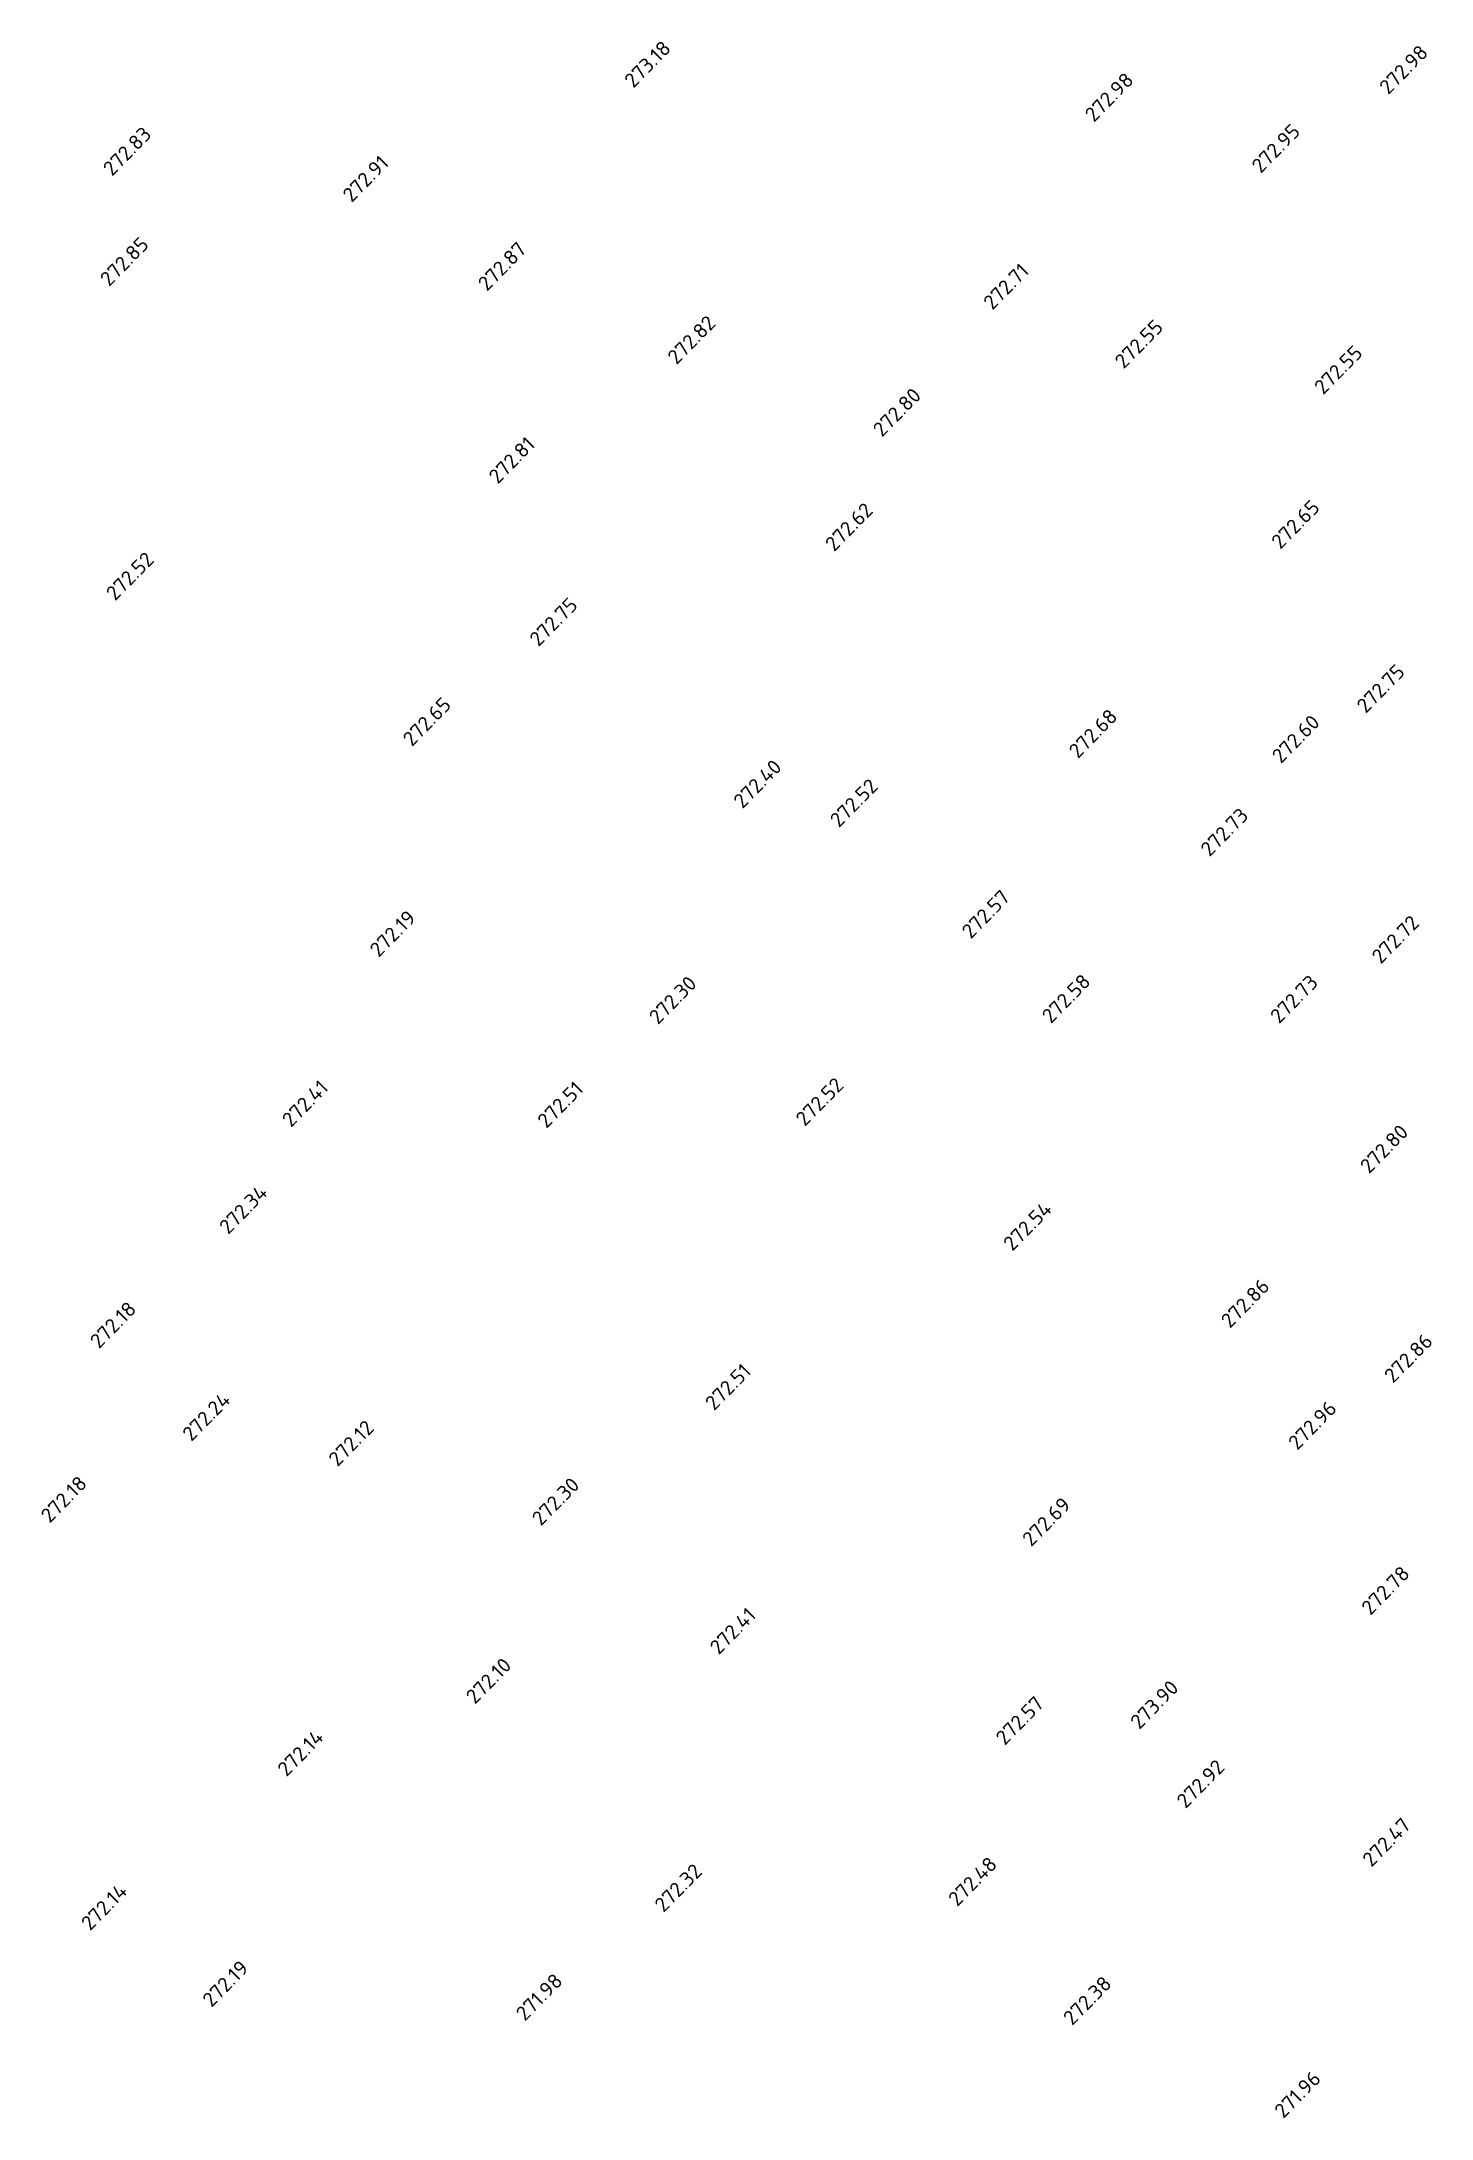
# Model space of a CAD drawing. Header units: metres. Extents: x 36952 to 37839, y 34980 to 35683.
# Drawn here: x 37737 to 37832.5, y 35247.7 to 35390.3 of the extents above; entities that cross this region are included whole.
import ezdxf

# ---------------------------------------------------------------- set-up
doc = ezdxf.new("R2010")
doc.units = ezdxf.units.M
doc.header["$LTSCALE"] = 5
doc.layers.add('Отметки', color=7, linetype='Continuous')
doc.styles.get("Standard").update_dxf_attribs({"font": 'simplex.shx'})

msp = doc.modelspace()

# ---------------------------------------------------------------- texts
at = {"layer": 'Отметки', "color": 7}
for s, p in [('273.18', (37777.67, 35387.02, 273.18)), ('272.98', (37829.49, 35386.57, 272.98)), ('272.98', (37809.28, 35384.68, 272.98)), ('272.95', (37820.73, 35381.17, 272.95)), ('272.83', (37741.88, 35380.98, 272.83)), ('272.91', (37758.33, 35379.17, 272.91)), ('272.85', (37741.68, 35373.4, 272.85)), ('272.87', (37767.62, 35373.08, 272.87)), ('272.71', (37802.31, 35371.79, 272.71)), ('272.82', (37780.63, 35368.04, 272.82)), ('272.55', (37811.33, 35367.75, 272.55)), ('272.55', (37825.02, 35365.98, 272.55)), ('272.80', (37794.73, 35363.07, 272.8)), ('272.81', (37768.36, 35359.85, 272.81)), ('272.62', (37791.45, 35355.21, 272.62)), ('272.65', (37822.08, 35355.37, 272.65)), ('272.52', (37742.09, 35351.83, 272.52)), ('272.75', (37771.16, 35348.69, 272.75)), ('272.75', (37827.94, 35344.11, 272.75)), ('272.65', (37762.46, 35341.83, 272.65)), ('272.68', (37808.18, 35341.01, 272.68)), ('272.60', (37822.12, 35340.66, 272.6)), ('272.40', (37785.16, 35337.57, 272.4)), ('272.52', (37791.78, 35336.27, 272.52)), ('272.73', (37817.22, 35334.27, 272.73)), ('272.57', (37800.83, 35328.63, 272.57)), ('272.19', (37760.19, 35327.37, 272.19)), ('272.72', (37828.97, 35326.91, 272.72)), ('272.58', (37806.33, 35322.82, 272.58)), ('272.30', (37779.36, 35322.75, 272.3)), ('272.73', (37822, 35322.81, 272.73)), ('272.52', (37789.43, 35315.76, 272.52)), ('272.41', (37754.17, 35315.7, 272.41)), ('272.51', (37771.7, 35315.63, 272.51)), ('272.80', (37828.17, 35312.52, 272.8)), ('272.34', (37749.86, 35308.35, 272.34)), ('272.54', (37803.68, 35307.2, 272.54)), ('272.86', (37818.62, 35301.91, 272.86)), ('272.18', (37740.99, 35300.51, 272.18)), ('272.86', (37829.82, 35298.14, 272.86)), ('272.51', (37783.21, 35296.26, 272.51)), ('272.24', (37747.33, 35294.14, 272.24)), ('272.96', (37823.24, 35293.54, 272.96)), ('272.12', (37757.36, 35292.41, 272.12)), ('272.18', (37737.61, 35288.54, 272.18)), ('272.30', (37771.32, 35288.34, 272.3)), ('272.69', (37804.98, 35286.92, 272.69)), ('272.78', (37828.26, 35282.21, 272.78)), ('272.41', (37783.53, 35279.5, 272.41)), ('272.10', (37766.79, 35276.11, 272.1)), ('273.90', (37812.4, 35274.38, 273.9)), ('272.57', (37803.16, 35273.29, 272.57)), ('272.14', (37753.86, 35271.13, 272.14)), ('272.92', (37815.58, 35268.95, 272.92)), ('272.47', (37828.33, 35264.93, 272.47)), ('272.32', (37779.74, 35261.82, 272.32)), ('272.48', (37799.9, 35262.22, 272.48)), ('272.14', (37740.38, 35260.56, 272.14)), ('272.19', (37748.71, 35255.3, 272.19)), ('271.98', (37770.22, 35254.36, 271.98)), ('272.38', (37807.79, 35254.06, 272.38)), ('271.96', (37822.29, 35247.68, 271.96))]:
    msp.add_text(s, height=1, rotation=45.4189, dxfattribs=at).set_placement(p)

doc.saveas('drawing.dxf')
